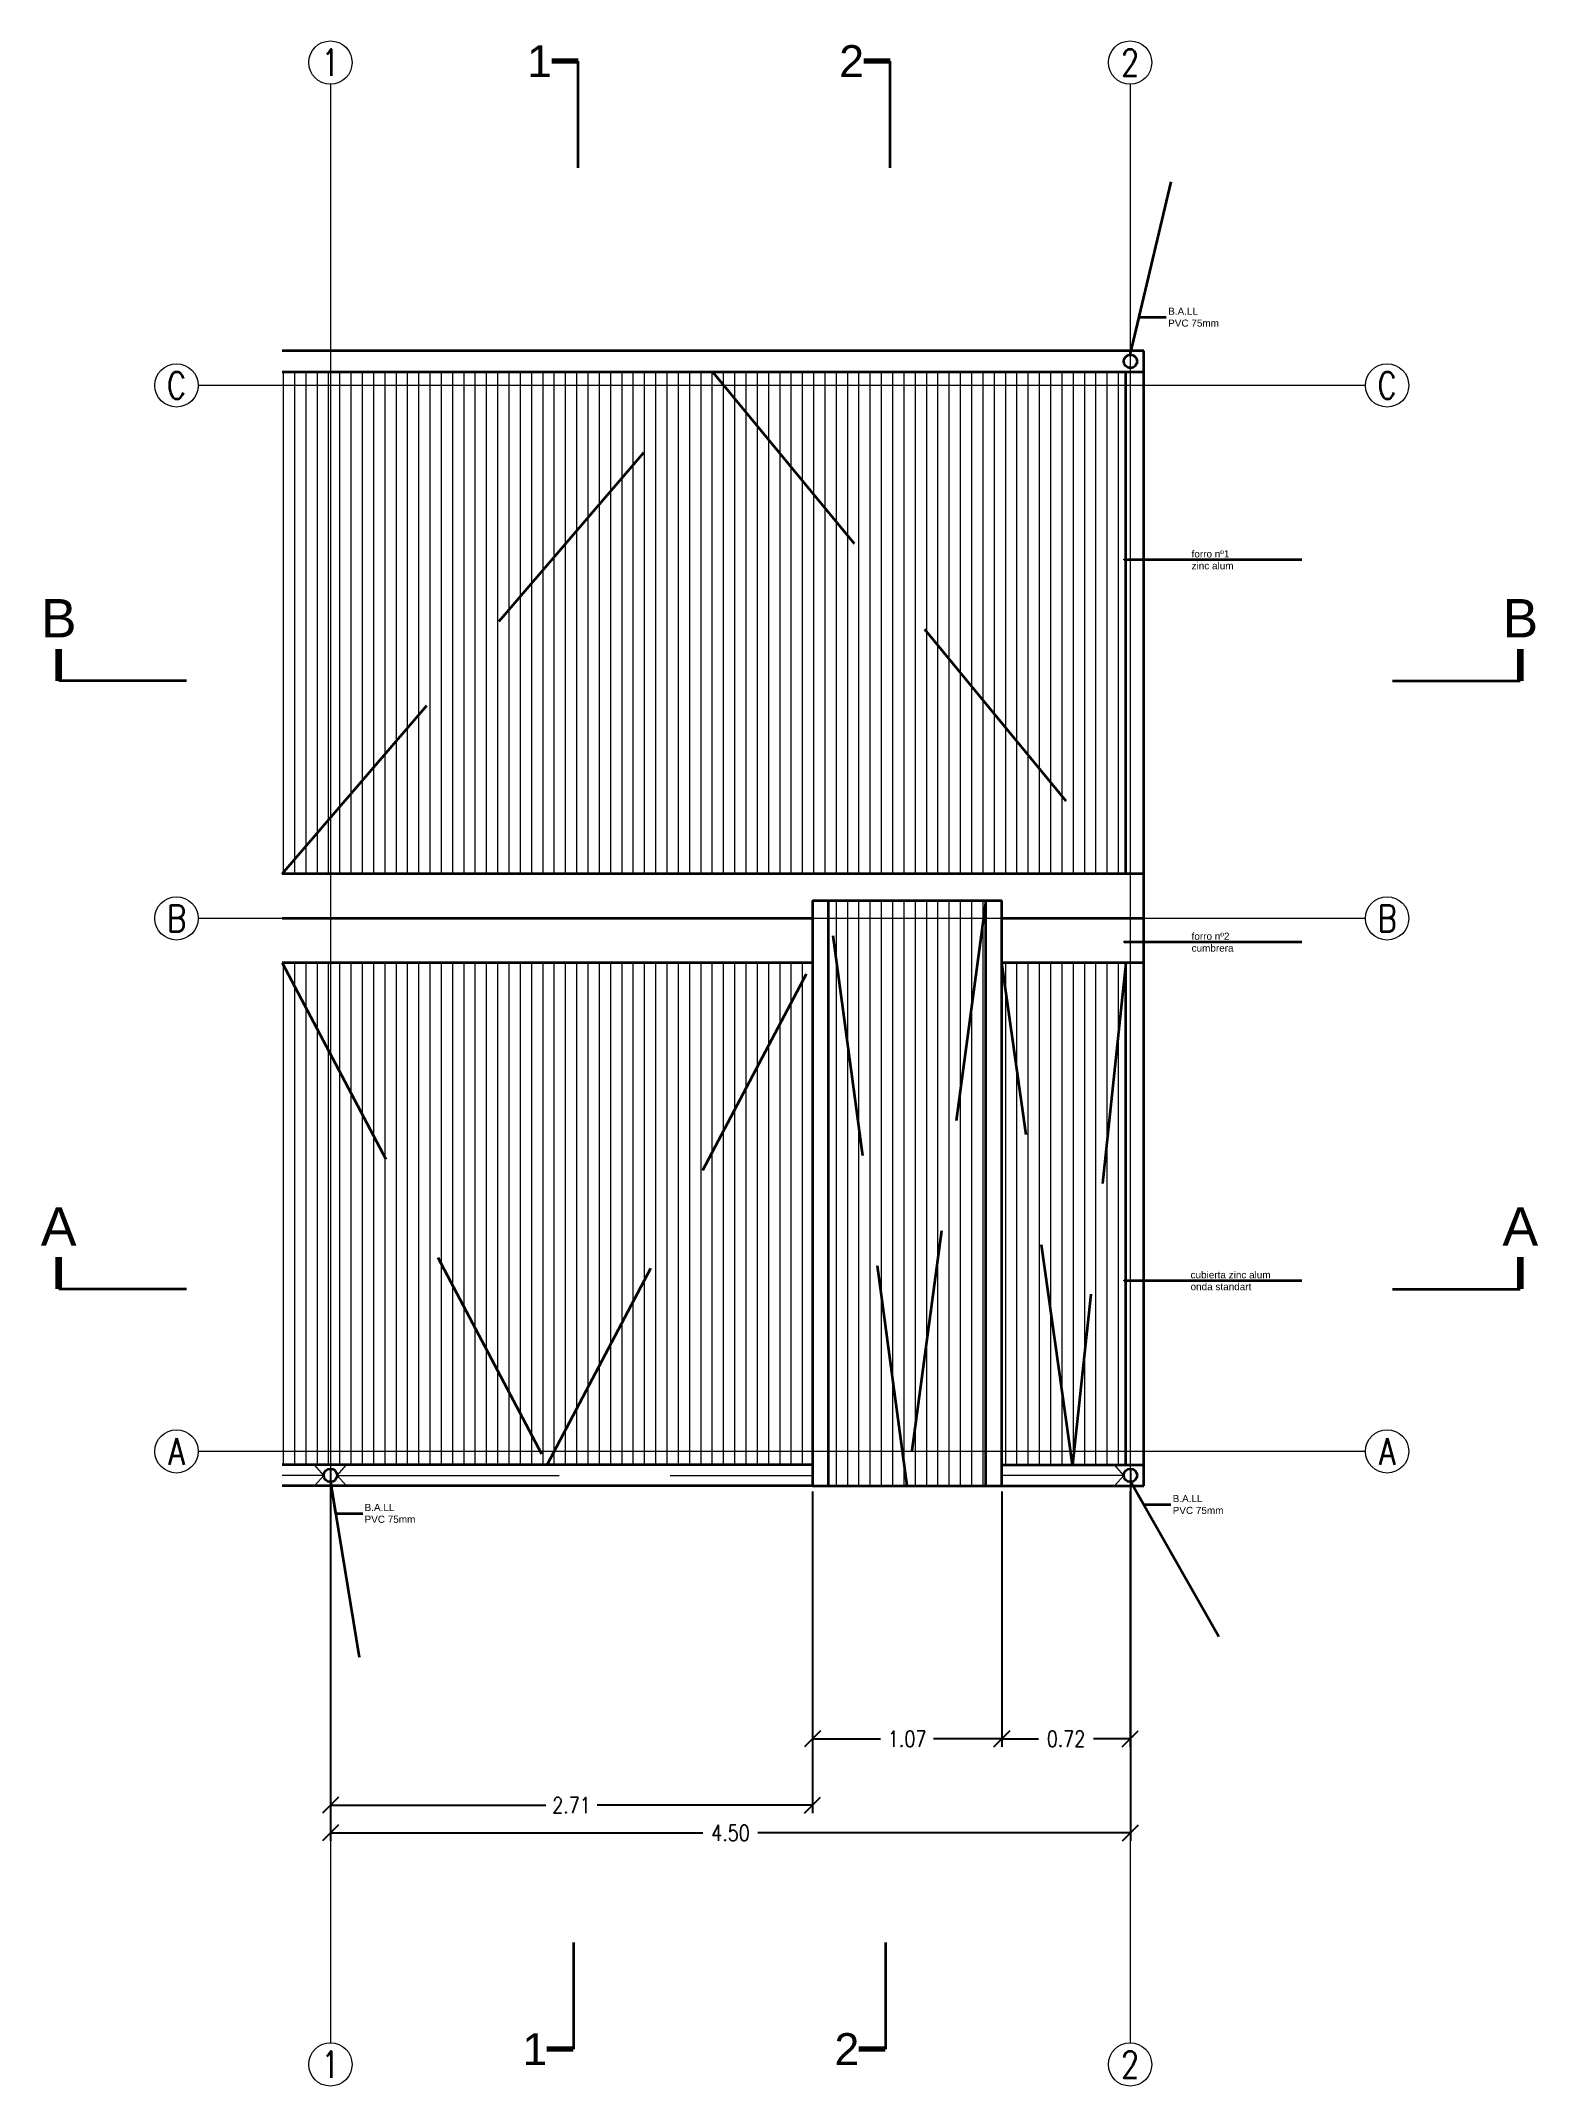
# Model space of a CAD drawing. Header units: metres. Extents: x 45 to 666, y -23 to 325.
# Drawn here: x 158.34 to 166.76, y 2.57 to 14.08 of the extents above; entities that cross this region are included whole.
import ezdxf
from ezdxf.enums import TextEntityAlignment as Align

# ---------------------------------------------------------------- set-up
doc = ezdxf.new("R2010")
doc.units = ezdxf.units.M
doc.header["$LTSCALE"] = 5
doc.header["$MEASUREMENT"] = 0
doc.linetypes.add('DASHED2', pattern=[0.375, 0.25, -0.125])
doc.linetypes.add('HIDDEN', pattern=[0.375, 0.25, -0.125])
doc.layers.get('0').update_dxf_attribs({"color": 30})
doc.layers.get('DEFPOINTS').update_dxf_attribs({"color": 210})
for name, color, linetype, lineweight in [('A-ANNO-DIMS', 3, 'Continuous', 18), ('A-ANNO-NOTE', 7, 'Continuous', 35), ('A-ANNO-SYMB', 3, 'Continuous', 18), ('A-ANNO-TEXT', 3, 'Continuous', 18), ('A-ELEV-MBE1', 7, 'Continuous', 35), ('A-ELEV-PATT', 8, 'Continuous', 18), ('A-FLOR-OVHD', 3, 'HIDDEN', 18), ('A-WALL-FULL-EXTR', 7, 'Continuous', 35)]:
    doc.layers.add(name, color=color, linetype=linetype, lineweight=lineweight)
doc.styles.add('E-ARIAL', font='arial.ttf')
doc.styles.add('E-ROMANS', font='romans.shx', dxfattribs={"width": 0.8})
doc.dimstyles.new('E-0050_TICK_18', dxfattribs={"dimscale": 0.001, "dimtxt": 90, "dimasz": 90, "dimexe": 45, "dimexo": 30, "dimgap": 45, "dimtad": 0, "dimzin": 0, "dimdsep": 46, "dimtxsty": 'E-ROMANS', "dimblk": 'OBLIQUE', "dimcen": 45, "dimclrd": 256, "dimclre": 256, "dimclrt": 256, "dimadec": 0, "dimazin": 0, "dimtfac": 1, "dimtmove": 1, "dimatfit": 3, "dimldrblk": 'OPEN90', "dimfxl": 1, "dimtfill": 1, "dimtolj": 1, "dimtzin": 0, "dimarcsym": 0})
doc.dimstyles.new('E-0200_TICK_12', dxfattribs={"dimscale": 0.001, "dimtxt": 240, "dimasz": 240, "dimexe": 120, "dimexo": 80, "dimgap": 120, "dimtad": 0, "dimzin": 0, "dimdsep": 46, "dimtxsty": 'E-ROMANS', "dimblk": 'OBLIQUE', "dimcen": 120, "dimclrd": 256, "dimclre": 256, "dimclrt": 256, "dimadec": 0, "dimazin": 0, "dimtfac": 1, "dimtmove": 1, "dimatfit": 3, "dimldrblk": 'OPEN90', "dimfxl": 1, "dimtfill": 1, "dimtolj": 1, "dimtzin": 0, "dimlwd": -1, "dimarcsym": 0})
pattern_1 = [(90, (0, 0), (-0.0635, 4e-18), [])]

msp = doc.modelspace()

# ---------------------------------------------------------------- texts
at = {"layer": 'A-ANNO-NOTE', "char_height": 0.04, "attachment_point": 4, "style": 'E-ARIAL'}
for s, insert in [('B.A.LL \\PPVC 75mm ', (164.681, 12.5226)), ('forro nº1\\Pzinc alum', (164.8128, 11.1569)), ('forro nº2\\Pcumbrera ', (164.8128, 9.0049)), ('cubierta zinc alum\\Ponda standart ', (164.8071, 7.0992)), ('B.A.LL \\PPVC 75mm ', (164.7065, 5.8397))]:
    msp.add_mtext(s, dxfattribs=dict(at, insert=insert))
at = {"layer": 'A-ANNO-TEXT', "ltscale": 5, "char_height": 0.15, "attachment_point": 5, "style": 'E-ROMANS'}
for s, insert in [('1', (159.9665, 13.9561)), ('2', (164.4665, 13.9561)), ('C', (159.1005, 12.1391)), ('C', (165.9127, 12.1391)), ('B', (159.1005, 9.1391)), ('B', (165.9127, 9.1391)), ('A', (159.1005, 6.1391)), ('A', (165.9127, 6.1391)), ('1', (159.9665, 2.6883)), ('2', (164.4665, 2.6883))]:
    msp.add_mtext(s, dxfattribs=dict(at, insert=insert))

# ---------------------------------------------------------------- blocks, each defined once
blk = doc.blocks.new('_Oblique')
at = {"color": 0, "linetype": 'ByBlock', "lineweight": -2}
blk.add_line((-0.5, -0.5), (0.5, 0.5), dxfattribs=at)
blk = doc.blocks.new('*D350')
at = {"layer": 'A-ANNO-DIMS', "lineweight": -2, "transparency": 16777216}
for p, q in [((159.967, 6.034), (159.967, 3.946)), ((164.469, 6.034), (164.469, 3.946)), ((159.967, 3.991), (162.063, 3.991)), ((164.469, 3.991), (162.372, 3.991))]:
    blk.add_line(p, q, dxfattribs=at)
at = {"layer": 'DEFPOINTS', "color": 0, "transparency": 16777216}
for p in [(159.967, 6.064), (164.469, 6.064), (164.469, 3.991)]:
    blk.add_point(p, dxfattribs=at)
at = {"layer": 'A-ANNO-DIMS', "lineweight": -2, "transparency": 16777216, "xscale": 0.09, "yscale": 0.09, "zscale": 0.09, "rotation": 180}
blk.add_blockref('_Oblique', (159.967, 3.991), dxfattribs=at)
at = {"layer": 'A-ANNO-DIMS', "lineweight": -2, "transparency": 16777216, "xscale": 0.09, "yscale": 0.09, "zscale": 0.09}
blk.add_blockref('_Oblique', (164.469, 3.991), dxfattribs=at)
at = {"layer": 'A-ANNO-DIMS', "transparency": 16777216, "insert": (162.218, 3.991), "char_height": 0.09, "attachment_point": 5, "style": 'E-ROMANS', "bg_fill": 3, "box_fill_scale": 1.25, "bg_fill_color": 256, "bg_fill_true_color": 13158600, "bg_fill_transparency": 0}
blk.add_mtext('\\A1;4.50', dxfattribs=at)
blk = doc.blocks.new('_Open90')
at = {"color": 0, "linetype": 'ByBlock', "lineweight": -2}
for p, q in [((0, 0), (-1, 0)), ((-0.5, 0.5), (0, 0)), ((0, 0), (-0.5, -0.5))]:
    blk.add_line(p, q, dxfattribs=at)
blk = doc.blocks.new('*D757')
at = {"layer": 'A-ANNO-DIMS', "lineweight": -2, "transparency": 16777216}
for p, q in [((162.679, 5.914), (162.679, 4.476)), ((163.745, 5.914), (163.745, 4.476)), ((162.679, 4.521), (163.062, 4.521)), ((163.745, 4.521), (163.361, 4.521))]:
    blk.add_line(p, q, dxfattribs=at)
at = {"layer": 'DEFPOINTS', "color": 0, "transparency": 16777216}
for p in [(162.679, 5.944), (163.745, 5.944), (163.745, 4.521)]:
    blk.add_point(p, dxfattribs=at)
at = {"layer": 'A-ANNO-DIMS', "lineweight": -2, "transparency": 16777216, "xscale": 0.09, "yscale": 0.09, "zscale": 0.09, "rotation": 180}
blk.add_blockref('_Oblique', (162.679, 4.521), dxfattribs=at)
at = {"layer": 'A-ANNO-DIMS', "lineweight": -2, "transparency": 16777216, "xscale": 0.09, "yscale": 0.09, "zscale": 0.09}
blk.add_blockref('_Oblique', (163.745, 4.521), dxfattribs=at)
at = {"layer": 'A-ANNO-DIMS', "transparency": 16777216, "insert": (163.212, 4.521), "char_height": 0.09, "attachment_point": 5, "style": 'E-ROMANS', "bg_fill": 3, "box_fill_scale": 1.25, "bg_fill_color": 256, "bg_fill_true_color": 13158600, "bg_fill_transparency": 0}
blk.add_mtext('\\A1;1.07', dxfattribs=at)
blk = doc.blocks.new('*D758')
at = {"layer": 'A-ANNO-DIMS', "lineweight": -2, "transparency": 16777216}
for p, q in [((163.745, 5.914), (163.745, 4.476)), ((164.467, 5.914), (164.467, 4.476)), ((163.745, 4.521), (163.951, 4.521)), ((164.467, 4.521), (164.26, 4.521))]:
    blk.add_line(p, q, dxfattribs=at)
at = {"layer": 'DEFPOINTS', "color": 0, "transparency": 16777216}
for p in [(163.745, 5.944), (164.467, 5.944), (164.467, 4.521)]:
    blk.add_point(p, dxfattribs=at)
at = {"layer": 'A-ANNO-DIMS', "lineweight": -2, "transparency": 16777216, "xscale": 0.09, "yscale": 0.09, "zscale": 0.09, "rotation": 180}
blk.add_blockref('_Oblique', (163.745, 4.521), dxfattribs=at)
at = {"layer": 'A-ANNO-DIMS', "lineweight": -2, "transparency": 16777216, "xscale": 0.09, "yscale": 0.09, "zscale": 0.09}
blk.add_blockref('_Oblique', (164.467, 4.521), dxfattribs=at)
at = {"layer": 'A-ANNO-DIMS', "transparency": 16777216, "insert": (164.106, 4.521), "char_height": 0.09, "attachment_point": 5, "style": 'E-ROMANS', "bg_fill": 3, "box_fill_scale": 1.25, "bg_fill_color": 256, "bg_fill_true_color": 13158600, "bg_fill_transparency": 0}
blk.add_mtext('\\A1;0.72', dxfattribs=at)
blk = doc.blocks.new('*D771')
at = {"layer": 'A-ANNO-DIMS', "lineweight": -2, "transparency": 16777216}
for p, q in [((162.679, 5.914), (162.679, 4.102)), ((159.967, 5.539), (159.967, 4.102)), ((159.967, 4.147), (161.178, 4.147)), ((162.679, 4.147), (161.467, 4.147))]:
    blk.add_line(p, q, dxfattribs=at)
at = {"layer": 'DEFPOINTS', "color": 0, "transparency": 16777216}
for p in [(162.679, 5.944), (159.967, 5.569), (162.679, 4.147)]:
    blk.add_point(p, dxfattribs=at)
at = {"layer": 'A-ANNO-DIMS', "lineweight": -2, "transparency": 16777216, "xscale": 0.09, "yscale": 0.09, "zscale": 0.09, "rotation": 180}
blk.add_blockref('_Oblique', (159.967, 4.147), dxfattribs=at)
at = {"layer": 'A-ANNO-DIMS', "lineweight": -2, "transparency": 16777216, "xscale": 0.09, "yscale": 0.09, "zscale": 0.09}
blk.add_blockref('_Oblique', (162.679, 4.147), dxfattribs=at)
at = {"layer": 'A-ANNO-DIMS', "transparency": 16777216, "insert": (161.323, 4.147), "char_height": 0.09, "attachment_point": 5, "style": 'E-ROMANS', "bg_fill": 3, "box_fill_scale": 1.25, "bg_fill_color": 256, "bg_fill_true_color": 13158600, "bg_fill_transparency": 0}
blk.add_mtext('\\A1;2.71', dxfattribs=at)
blk = doc.blocks.new('TAG-CORTE-2')
blk.add_line((0, 0), (0, 2))
at = {"const_width": 0.1}
blk.add_lwpolyline([(0, 2), (0.5, 2)], dxfattribs=at)
at = {"style": 'E-ARIAL'}
blk.add_attdef('A', text='', height=0.6, dxfattribs=at).set_placement((0.5, 2), align=Align.MIDDLE_LEFT)
blk = doc.blocks.new('TAG-CORTE')
blk.add_line((2, 0), (0, 0))
at = {"const_width": 0.1}
blk.add_lwpolyline([(0, 0), (0, 0.5)], dxfattribs=at)
at = {"style": 'E-ARIAL'}
blk.add_attdef('A', text='', height=0.6, dxfattribs=at).set_placement((0, 0.5), align=Align.BOTTOM_CENTER)

# ---------------------------------------------------------------- hatches: boundary and pattern name
at = {"layer": 'A-ELEV-PATT'}
h = msp.add_hatch(dxfattribs=at)
h.set_pattern_fill('LINE', color=256, scale=0.02, angle=90, style=0)
h.set_pattern_definition(pattern_1)
h.paths.add_polyline_path([(164.4435, 12.2141), (160.9616, 12.2141), (160.9616, 9.3891), (164.4435, 9.3891)])
h.paths.add_polyline_path([(159.6948, 12.2141), (159.6948, 9.3891), (160.9616, 9.3891), (160.9616, 12.2141)])

# ---------------------------------------------------------------- linework, layer by layer
at = {"layer": 'A-ANNO-SYMB', "ltscale": 2}
for points in [[(159.9665, 13.8341), (159.9665, 2.8102)], [(164.4665, 13.8341), (164.4665, 2.8102)], [(165.7908, 12.1391), (159.2224, 12.1391)], [(165.7908, 9.1391), (159.2224, 9.1391)], [(165.7908, 6.1391), (159.2224, 6.1391)]]:
    msp.add_lwpolyline(points, dxfattribs=at)
at = {"layer": 'A-ANNO-SYMB', "linetype": 'Continuous', "ltscale": 5}
for centre in [(159.9665, 13.9561), (164.4665, 13.9561), (159.1005, 12.1391), (165.9127, 12.1391), (159.1005, 9.1391), (165.9127, 9.1391), (159.1005, 6.1391), (165.9127, 6.1391), (159.9665, 2.6883), (164.4665, 2.6883)]:
    msp.add_circle(centre, 0.1219, dxfattribs=at)
at = {"layer": 'A-ELEV-MBE1'}
for p, q in [((164.5435, 12.3341), (159.6948, 12.3341)), ((164.5435, 9.1391), (164.5435, 12.3341)), ((164.5435, 12.2141), (159.6948, 12.2141)), ((164.4435, 9.3891), (164.4435, 12.2141))]:
    msp.add_line(p, q, dxfattribs=at)
for points in [[(164.5435, 9.3891), (159.6948, 9.3891)], [(162.6786, 9.1391), (159.6948, 9.1391)], [(164.5435, 9.1391), (163.7446, 9.1391)], [(162.6786, 8.8891), (159.6948, 8.8891)], [(164.5435, 8.8891), (163.7446, 8.8891)]]:
    msp.add_lwpolyline(points, dxfattribs=at)
msp.add_circle((164.4685, 12.2741), 0.0375, dxfattribs=at)
at = {"layer": 'A-WALL-FULL-EXTR'}
msp.add_line((162.6786, 9.2391), (163.7446, 9.2391), dxfattribs=at)
at = {"layer": 'A-WALL-FULL-EXTR', "linetype": 'DASHED2'}
msp.add_lwpolyline([(159.6948, 9.3891), (162.1192, 12.2141), (164.4435, 9.3891)], dxfattribs=at)

# ---------------------------------------------------------------- block references
at = {"layer": 'A-ANNO-NOTE'}
ref = msp.add_blockref('TAG-CORTE-2', (161.3608, 13.364), dxfattribs=dict(at, xscale=-0.3000000000000114, yscale=0.2999999999999972, zscale=0.3))
ref.add_attrib('A', '1', dxfattribs={"layer": '0', "height": 0.1799, "style": 'E-ARIAL'}).set_placement((161.0738, 13.964), align=Align.MIDDLE_LEFT)
ref = msp.add_blockref('TAG-CORTE-2', (161.3608, 13.364), dxfattribs=dict(at, xscale=-0.3000000000000114, yscale=0.2999999999999972, zscale=0.3))
ref.add_attrib('A', '1', dxfattribs={"layer": '0', "height": 0.1799, "style": 'E-ARIAL'}).set_placement((161.0738, 13.964), align=Align.MIDDLE_LEFT)
ref = msp.add_blockref('TAG-CORTE-2', (163.1165, 13.364), dxfattribs=dict(at, xscale=-0.3000000000000114, yscale=0.2999999999999972, zscale=0.3))
ref.add_attrib('A', '2', dxfattribs={"layer": '0', "height": 0.1799, "style": 'E-ARIAL'}).set_placement((162.8295, 13.964), align=Align.MIDDLE_LEFT)
ref = msp.add_blockref('TAG-CORTE-2', (163.1165, 13.364), dxfattribs=dict(at, xscale=-0.3000000000000114, yscale=0.2999999999999972, zscale=0.3))
ref.add_attrib('A', '2', dxfattribs={"layer": '0', "height": 0.1799, "style": 'E-ARIAL'}).set_placement((162.8295, 13.964), align=Align.MIDDLE_LEFT)
at = {"layer": 'A-ANNO-NOTE', "xscale": 0.3599999999999994, "yscale": 0.3599999999999994, "zscale": 0.3599999999999994}
for p, values in [((158.4374, 10.4757), {'A': 'B'}), ((158.4374, 7.0524), {'A': 'A'})]:
    msp.add_blockref('TAG-CORTE', p, dxfattribs=at).add_auto_attribs(values)
at = {"layer": 'A-ANNO-NOTE'}
ref = msp.add_blockref('TAG-CORTE', (166.6626, 10.4757), dxfattribs=dict(at, xscale=-0.3600000000000136, yscale=0.3599999999999994, zscale=0.36))
ref.add_attrib('A', 'B', dxfattribs={"layer": '0', "height": 0.2159, "style": 'E-ARIAL'}).set_placement((166.6626, 10.6557), align=Align.BOTTOM_CENTER)
ref = msp.add_blockref('TAG-CORTE', (166.6626, 7.0524), dxfattribs=dict(at, xscale=-0.3600000000000136, yscale=0.3599999999999994, zscale=0.36))
ref.add_attrib('A', 'A', dxfattribs={"layer": '0', "height": 0.2159, "style": 'E-ARIAL'}).set_placement((166.6626, 7.2324), align=Align.BOTTOM_CENTER)
ref = msp.add_blockref('TAG-CORTE-2', (161.3343, 3.3743), dxfattribs=dict(at, xscale=0.3000000000000114, yscale=0.3000000000000114, zscale=0.3000000000000114, rotation=180))
ref.add_attrib('A', '1', dxfattribs={"layer": '0', "height": 0.1799, "style": 'E-ARIAL'}).set_placement((161.0473, 2.7743), align=Align.MIDDLE_LEFT)
ref = msp.add_blockref('TAG-CORTE-2', (161.3343, 3.3743), dxfattribs=dict(at, xscale=0.3000000000000114, yscale=0.3000000000000114, zscale=0.3000000000000114, rotation=180))
ref.add_attrib('A', '1', dxfattribs={"layer": '0', "height": 0.1799, "style": 'E-ARIAL'}).set_placement((161.0473, 2.7743), align=Align.MIDDLE_LEFT)
ref = msp.add_blockref('TAG-CORTE-2', (163.09, 3.3743), dxfattribs=dict(at, xscale=0.3000000000000114, yscale=0.3000000000000114, zscale=0.3000000000000114, rotation=180))
ref.add_attrib('A', '2', dxfattribs={"layer": '0', "height": 0.1799, "style": 'E-ARIAL'}).set_placement((162.803, 2.7743), align=Align.MIDDLE_LEFT)
ref = msp.add_blockref('TAG-CORTE-2', (163.09, 3.3743), dxfattribs=dict(at, xscale=0.3000000000000114, yscale=0.3000000000000114, zscale=0.3000000000000114, rotation=180))
ref.add_attrib('A', '2', dxfattribs={"layer": '0', "height": 0.1799, "style": 'E-ARIAL'}).set_placement((162.803, 2.7743), align=Align.MIDDLE_LEFT)

msp.set_redraw_order([(e.dxf.handle, doc.entitydb.next_handle()) for e in msp.query("TEXT MTEXT ATTDEF DIMENSION ARC_DIMENSION")])  # texts and dimensions are drawn at this point

# ---------------------------------------------------------------- leaders
at = {"layer": 'A-ANNO-NOTE', "annotation_type": 0, "has_hookline": 1, "hookline_direction": 0, "text_width": 0.2778}
msp.add_leader([(164.4677, 12.3116), (164.5177, 12.5228), (164.6702, 12.5226)], dimstyle='E-0200_TICK_12', override={"dimasz": 0.2, "dimtad": 0, "dimldrblk": 'Open90'}, dxfattribs=at)
at = {"layer": 'A-ANNO-NOTE'}
for points in [[(164.4333, 11.1592), (164.5945, 11.1592), (164.8071, 11.1592)], [(164.4333, 9.0072), (164.5945, 9.0072), (164.8071, 9.0072)], [(164.4333, 7.1015), (164.5945, 7.1015), (164.8071, 7.1015)]]:
    msp.add_leader(points, dimstyle='E-0200_TICK_12', override={"dimasz": 0.2, "dimtad": 0, "dimldrblk": 'Open90'}, dxfattribs=at)

# ---------------------------------------------------------------- next in the draw order: dimensions: what is measured, and where the dimension line sits
at = {"layer": 'A-ANNO-DIMS'}
dim = msp.add_linear_dim(base=(164.4685, 3.9912), p1=(159.9665, 6.0641), p2=(164.4685, 6.0641), dimstyle='E-0050_TICK_18', dxfattribs=at)
dim.commit()
dim.dimension.update_dxf_attribs({"geometry": '*D350', "text_midpoint": (162.2175, 3.9912)})

# ---------------------------------------------------------------- next in the draw order: hatches: boundary and pattern name
at = {"layer": 'A-ELEV-PATT'}
h = msp.add_hatch(dxfattribs=at)
h.set_pattern_fill('LINE', color=256, scale=0.02, angle=90, style=0)
h.set_pattern_definition(pattern_1)
h.paths.add_polyline_path([(160.9616, 6.0641), (162.6786, 6.0641), (162.6786, 8.8891), (160.9616, 8.8891)])
h.paths.add_polyline_path([(164.4435, 8.8891), (163.7446, 8.8891), (163.7446, 6.0641), (164.4435, 6.0641)])
h.paths.add_polyline_path([(159.6948, 8.8891), (159.6948, 6.0641), (160.9616, 6.0641), (160.9616, 8.8891)])

# ---------------------------------------------------------------- next in the draw order: linework, layer by layer
at = {"layer": 'A-ELEV-MBE1'}
for p, q in [((164.5435, 5.9441), (164.5435, 9.1391)), ((164.4435, 6.0641), (164.4435, 8.8891)), ((162.6786, 6.0641), (159.6948, 6.0641)), ((163.7415, 6.0641), (164.5435, 6.0641)), ((162.6786, 5.9441), (159.6948, 5.9441)), ((163.7446, 5.9441), (164.5435, 5.9441))]:
    msp.add_line(p, q, dxfattribs=at)
for centre in [(159.9665, 6.0041), (164.4685, 6.0041)]:
    msp.add_circle(centre, 0.0375, dxfattribs=at)
at = {"layer": 'A-FLOR-OVHD'}
for points in [[(159.929, 6.0041), (159.6948, 6.0041)], [(159.929, 6.0041), (159.8768, 6.0641)], [(159.929, 6.0041), (159.8768, 5.9441)], [(160.004, 6.0041), (160.0563, 6.0641)], [(160.004, 6.0041), (162.6786, 6.0041)], [(160.004, 6.0041), (160.0563, 5.9441)], [(164.431, 6.0041), (163.7446, 6.0041)], [(164.431, 6.0041), (164.3788, 6.0641)], [(164.431, 6.0041), (164.3788, 5.9441)]]:
    msp.add_lwpolyline(points, dxfattribs=at)
at = {"layer": 'A-WALL-FULL-EXTR'}
msp.add_line((162.6786, 5.9441), (163.7446, 5.9441), dxfattribs=at)
at = {"layer": 'A-WALL-FULL-EXTR', "linetype": 'DASHED2'}
for points in [[(159.6948, 8.8891), (161.1867, 6.0641), (162.6786, 8.8891)], [(164.4435, 8.8891), (164.1425, 6.0641), (163.7446, 8.8891)]]:
    msp.add_lwpolyline(points, dxfattribs=at)

# ---------------------------------------------------------------- next in the draw order: texts
at = {"layer": 'A-ANNO-NOTE', "insert": (160.1589, 5.7899), "char_height": 0.04, "attachment_point": 4, "style": 'E-ARIAL'}
msp.add_mtext('B.A.LL \\PPVC 75mm ', dxfattribs=at)

# ---------------------------------------------------------------- next in the draw order: leaders
at = {"layer": 'A-ANNO-NOTE', "annotation_type": 0, "has_hookline": 1, "hookline_direction": 0, "text_width": 0.2778}
for points in [[(159.9664, 5.9683), (159.9956, 5.7901), (160.1481, 5.7899)], [(164.471, 5.9667), (164.5432, 5.8399), (164.6957, 5.8397)]]:
    msp.add_leader(points, dimstyle='E-0200_TICK_12', override={"dimasz": 0.2, "dimtad": 0, "dimldrblk": 'Open90'}, dxfattribs=at)

# ---------------------------------------------------------------- next in the draw order: dimensions: what is measured, and where the dimension line sits
at = {"layer": 'A-ANNO-DIMS'}
dim = msp.add_aligned_dim(p1=(162.6786, 5.9441), p2=(163.7446, 5.9441), distance=-1.4231, dimstyle='E-0050_TICK_18', dxfattribs=at)
dim.commit()
dim.dimension.update_dxf_attribs({"geometry": '*D757', "text_midpoint": (163.2116, 4.521)})

# ---------------------------------------------------------------- next in the draw order: linework, layer by layer
at = {"layer": 'A-ELEV-MBE1'}
msp.add_line((162.7686, 5.9441), (162.7686, 9.2391), dxfattribs=at)
at = {"layer": 'A-WALL-FULL-EXTR'}
msp.add_line((162.6786, 9.2391), (162.6786, 5.9441), dxfattribs=at)

# ---------------------------------------------------------------- next in the draw order: dimensions: what is measured, and where the dimension line sits
at = {"layer": 'A-ANNO-DIMS'}
dim = msp.add_aligned_dim(p1=(163.7446, 5.9441), p2=(164.4665, 5.9441), distance=-1.4231, dimstyle='E-0050_TICK_18', dxfattribs=at)
dim.commit()
dim.dimension.update_dxf_attribs({"geometry": '*D758', "text_midpoint": (164.1056, 4.521)})

# ---------------------------------------------------------------- next in the draw order: linework, layer by layer
at = {"layer": 'A-ELEV-MBE1'}
msp.add_line((163.6546, 5.9441), (163.6546, 9.2391), dxfattribs=at)
at = {"layer": 'A-WALL-FULL-EXTR'}
msp.add_line((163.7446, 5.9441), (163.7446, 9.2391), dxfattribs=at)

# ---------------------------------------------------------------- next in the draw order: dimensions: what is measured, and where the dimension line sits
at = {"layer": 'A-ANNO-DIMS'}
dim = msp.add_linear_dim(base=(162.6786, 4.1466), p1=(159.9665, 5.5688), p2=(162.6786, 5.9441), angle=180, dimstyle='E-0050_TICK_18', dxfattribs=at)
dim.commit()
dim.dimension.update_dxf_attribs({"geometry": '*D771', "text_midpoint": (161.3226, 4.1466)})

# ---------------------------------------------------------------- next in the draw order: hatches: boundary and pattern name
at = {"layer": 'A-ELEV-PATT'}
h = msp.add_hatch(dxfattribs=at)
h.set_pattern_fill('LINE', color=256, scale=0.02, angle=90, style=0)
h.set_pattern_definition(pattern_1)
h.paths.add_polyline_path([(163.2116, 5.9441), (163.6546, 9.2391), (162.7686, 9.2391)])
h.paths.add_polyline_path([(162.7686, 5.9441), (163.2116, 5.9441), (162.7686, 9.2391)])
h.paths.add_polyline_path([(163.6546, 9.2391), (163.2116, 5.9441), (163.6546, 5.9441)], flags=17)

# ---------------------------------------------------------------- next in the draw order: linework, layer by layer
at = {"layer": 'A-WALL-FULL-EXTR', "linetype": 'DASHED2'}
msp.add_lwpolyline([(163.6546, 9.2391), (163.2116, 5.9441), (162.7686, 9.2391)], dxfattribs=at)

doc.saveas('drawing.dxf')
